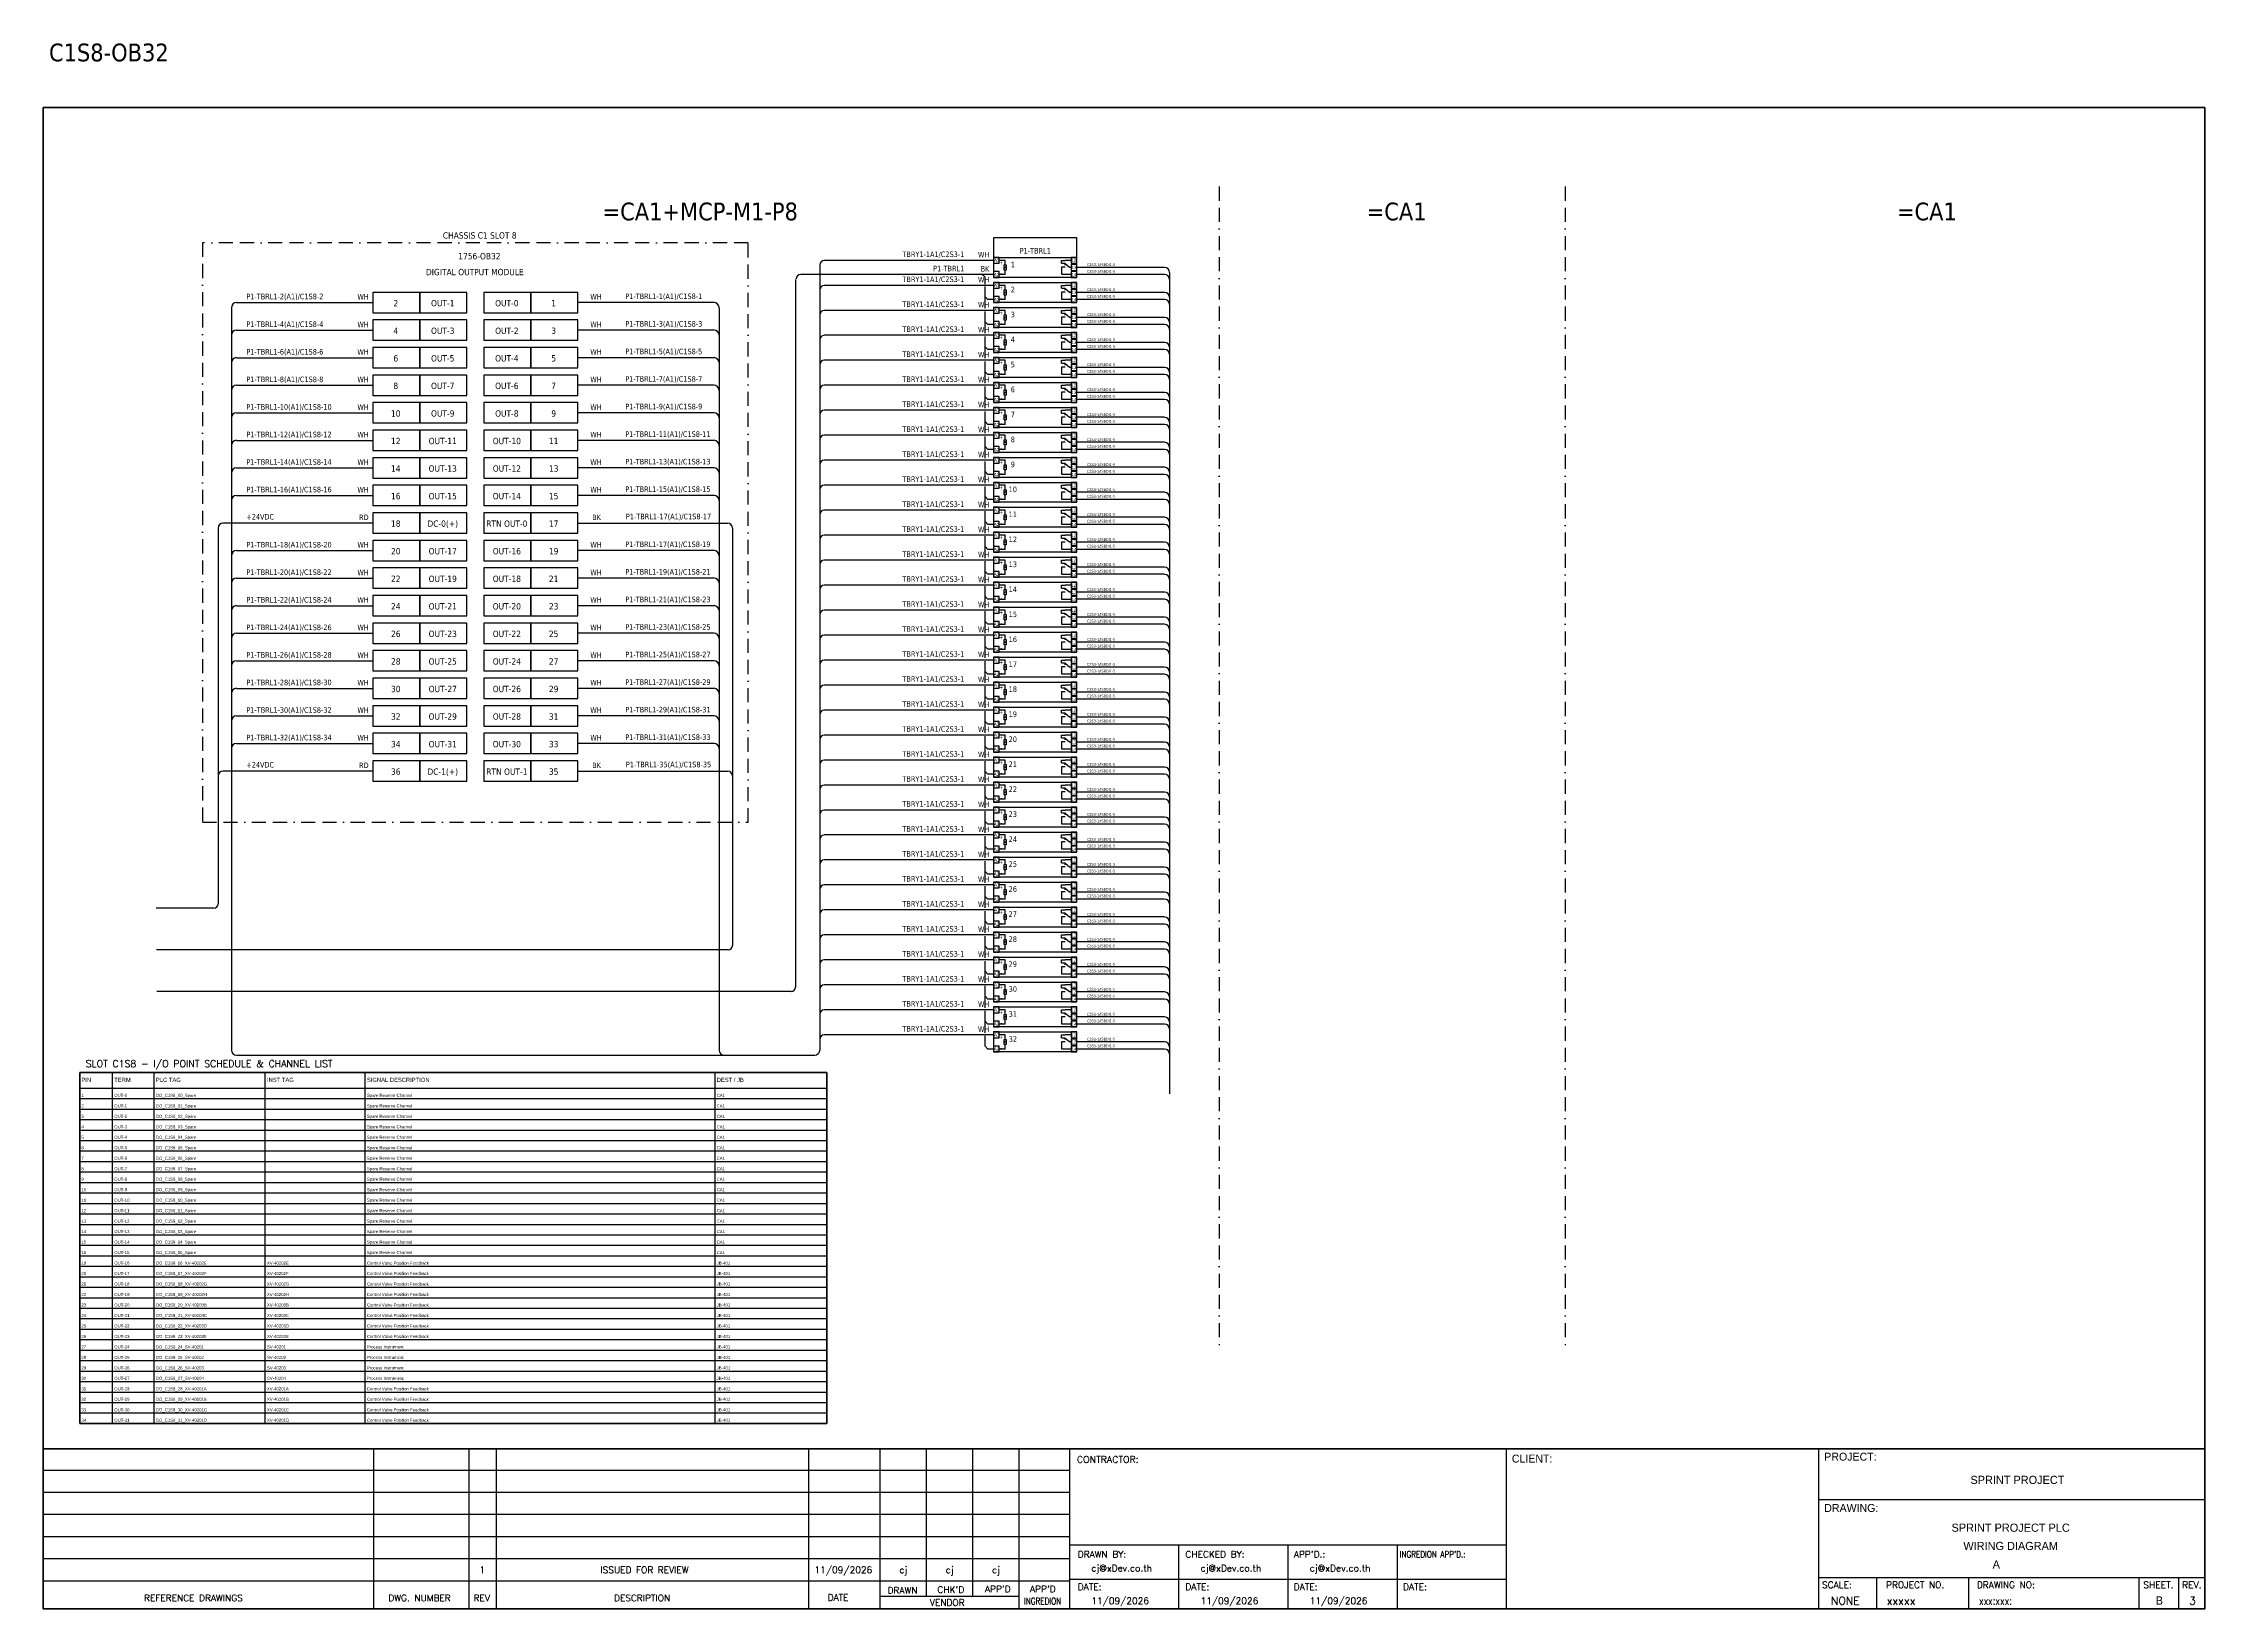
# Model space of a CAD drawing. Header units: millimetres. Extents: x 0 to 62600, y 0 to 14837.
# Drawn here: x 33546 to 37440, y 12017 to 14837 of the extents above; entities that cross this region are included whole.
import ezdxf
from ezdxf.enums import TextEntityAlignment as Align

# ---------------------------------------------------------------- set-up
doc = ezdxf.new("R2010")
doc.units = ezdxf.units.MM
doc.linetypes.add('BORDERX2', pattern=[88.9, 25.4, -12.7, 25.4, -12.7, 0, -12.7])
for name, color, linetype in [('GT_1', 9, 'Continuous'), ('HELPPOINT', 7, 'Continuous'), ('MEMBER', 7, 'Continuous'), ('x01001-FrameArea', 2, 'BORDERX2')]:
    doc.layers.add(name, color=color, linetype=linetype)
doc.layers.add('IE-EQUIP', color=253, linetype='Continuous', lineweight=25)
doc.layers.add('IE-WIRE', color=7, linetype='Continuous', lineweight=25)
doc.styles.add('HTX11', font='O8111901')
doc.styles.add('ROMANS', font='romans.shx', dxfattribs={"width": 0.85, "height": 25})
doc.styles.get("Standard").update_dxf_attribs({"font": 'arial.ttf'})
doc.styles.add('Tahoma', font='')
doc.styles.get('Tahoma').set_extended_font_data('Tahoma')

# ---------------------------------------------------------------- blocks, each defined once
blk = doc.blocks.new('xRY-SPDT-10')
at = {"color": 1, "ltscale": 25.4}
for p, q in [((0, 0), (0, -10.5)), ((10.4, 0), (0, 0)), ((0, 0), (150.3, 0)), ((0, 0), (0, -36)), ((10.4, -10.5), (10.4, 0)), ((140, 0), (140, -10.5)), ((150.3, 0), (140, 0)), ((150.3, -36), (150.3, 0)), ((150.3, -10.5), (150.3, 0)), ((150.3, -36), (150.3, 0)), ((0, -10.5), (10.4, -10.5)), ((0, -25.5), (0, -36)), ((10.4, -25.5), (0, -25.5)), ((0, -36), (10.4, -36)), ((150.3, -36), (0, -36)), ((20.7, -5.2), (10.4, -5.2)), ((10.4, -36), (10.4, -25.5)), ((20.7, -30.8), (10.4, -30.8)), ((22.8, -16.3), (19.4, -19.7)), ((20.7, -13.3), (20.7, -5.2)), ((20.7, -30.8), (20.7, -22.7)), ((122.2, -10.4), (122.2, -5.2)), ((122.2, -5.2), (128.9, -5.2)), ((122.2, -10.4), (128.9, -10.4)), ((123.2, -30.8), (123.2, -17)), ((123.2, -17), (128.9, -17)), ((140, -30.8), (123.2, -30.8)), ((140, -5.2), (128.9, -5.2)), ((128.9, -13.8), (128.9, -10.4)), ((136.9, -18), (128.9, -11.6)), ((140, -18), (136.9, -18)), ((140, -10.5), (150.3, -10.5)), ((140, -12.8), (140, -23.3)), ((150.3, -12.8), (140, -12.8)), ((140, -23.3), (150.3, -23.3)), ((140, -25.5), (140, -36)), ((150.3, -25.5), (140, -25.5)), ((140, -36), (150.3, -36)), ((150.3, -23.3), (150.3, -12.8)), ((150.3, -36), (150.3, -25.5))]:
    blk.add_line(p, q, dxfattribs=at)
blk.add_lwpolyline([(22.8, -22.7), (19.4, -22.7), (19.4, -13.3), (22.8, -13.3)], close=True, dxfattribs=at)
at = {"color": 1}
for s, p in [('A2', (5.4, -30.9)), ('A1', (5.8, -5)), ('12', (144.4, -5.3)), ('13', (144.8, -17.9)), ('14', (145, -30.8))]:
    blk.add_text(s, height=5.91, dxfattribs=at).set_placement(p, align=Align.MIDDLE_CENTER)
at = {"color": 1, "style": 'Tahoma'}
for s, p in [('+', (13.9, -9.3)), ('+', (13.9, -9.3)), ('-', (13.9, -28.2))]:
    blk.add_text(s, height=6.84, dxfattribs=at).set_placement(p, align=Align.MIDDLE_CENTER)
blk = doc.blocks.new('*U34')
at = {"layer": 'x01001-FrameArea'}
blk.add_blockref('xRY-SPDT-10', (-75.2, 18), dxfattribs=at)
blk = doc.blocks.new('*U31')
at = {"layer": 'x01001-FrameArea', "color": 0, "linetype": 'ByBlock', "lineweight": -2, "transparency": 16777216}
for p in [(0, 0), (0, -45), (0, -90), (0, -135), (0, -180), (0, -225), (0, -270), (0, -315), (0, -360), (0, -405), (0, -450), (0, -495), (0, -540), (0, -585), (0, -630), (0, -675), (0, -720), (0, -765), (0, -810), (0, -855), (0, -900), (0, -945), (0, -990), (0, -1035), (0, -1080), (0, -1125), (0, -1170), (0, -1215), (0, -1260), (0, -1305), (0, -1350), (0, -1395)]:
    blk.add_blockref('*U34', p, dxfattribs=at)
blk = doc.blocks.new('*U35')
at = {"color": 4, "style": 'Tahoma'}
for s, height, p in [('TBRY1-1A1/C2S3-1', 9.949, (36.2, -4.1)), ('WH', 9.95, (81.3, -4.8))]:
    blk.add_text(s, height=height, dxfattribs=at).set_placement(p, align=Align.RIGHT)
blk = doc.blocks.new('*U32')
at = {"layer": 'x01001-FrameArea', "color": 0, "linetype": 'ByBlock', "lineweight": -2, "transparency": 16777216}
for p in [(0, 0), (0, -45), (0, -90), (0, -135), (0, -180), (0, -225), (0, -270), (0, -315), (0, -360), (0, -405), (0, -450), (0, -495), (0, -540), (0, -585), (0, -630), (0, -675), (0, -720), (0, -765), (0, -810), (0, -855), (0, -900), (0, -945), (0, -990), (0, -1035), (0, -1080), (0, -1125), (0, -1170), (0, -1215), (0, -1260), (0, -1305), (0, -1350), (0, -1395)]:
    blk.add_blockref('*U35', p, dxfattribs=at)
blk = doc.blocks.new('*U36')
at = {"layer": 'IE-WIRE', "color": 4, "ltscale": 25.4}
for p, q in [((74.2, 7.2), (-83.4, 7.2)), ((74.2, -5.6), (-83.4, -5.6))]:
    blk.add_line(p, q, dxfattribs=at)
for centre in [(74.2, -2), (74.2, -14.8)]:
    blk.add_arc(centre, 9.17, 0, 90, dxfattribs=at)
at = {"color": 4, "style": 'Tahoma'}
for p in [(-65.4, 9.6), (-65.4, -2.4)]:
    blk.add_text('C2S3-1/ISBDI1-5', height=4.974, dxfattribs=at).set_placement(p)
blk = doc.blocks.new('*U33')
at = {"layer": 'x01001-FrameArea', "color": 0, "linetype": 'ByBlock', "lineweight": -2, "transparency": 16777216}
for p in [(0, 0), (0, -45), (0, -90), (0, -135), (0, -180), (0, -225), (0, -270), (0, -315), (0, -360), (0, -405), (0, -450), (0, -495), (0, -540), (0, -585), (0, -630), (0, -675), (0, -720), (0, -765), (0, -810), (0, -855), (0, -900), (0, -945), (0, -990), (0, -1035), (0, -1080), (0, -1125), (0, -1170), (0, -1215), (0, -1260), (0, -1305), (0, -1350), (0, -1395)]:
    blk.add_blockref('*U36', p, dxfattribs=at)

msp = doc.modelspace()

# ---------------------------------------------------------------- linework, layer by layer
for p, q in [((35237.7, 14420.1), (35242.7, 14415.1)), ((35242.7, 14402.6), (35242.7, 14415.1)), ((35242.7, 14359.4), (35242.7, 14398.6)), ((35247.7, 14375.1), (35242.7, 14380.1)), ((35258.1, 14375.1), (35247.7, 14375.1)), ((35242.7, 14314.4), (35242.7, 14353.6)), ((35247.7, 14330.1), (35242.7, 14335.1)), ((35258.1, 14330.1), (35247.7, 14330.1)), ((35242.7, 14269.4), (35242.7, 14308.6)), ((35247.7, 14285.1), (35242.7, 14290.1)), ((35242.7, 14224.4), (35242.7, 14263.6)), ((35258.1, 14285.1), (35247.7, 14285.1)), ((35247.7, 14240.1), (35242.7, 14245.1)), ((35242.7, 14179.4), (35242.7, 14218.6)), ((35258.1, 14240.1), (35247.7, 14240.1)), ((35247.7, 14195.1), (35242.7, 14200.1)), ((35242.7, 14134.4), (35242.7, 14173.6)), ((35258.1, 14195.1), (35247.7, 14195.1)), ((35247.7, 14150.1), (35242.7, 14155.1)), ((35258.1, 14150.1), (35247.7, 14150.1)), ((35242.7, 14089.4), (35242.7, 14128.6)), ((35247.7, 14105.1), (35242.7, 14110.1)), ((35258.1, 14105.1), (35247.7, 14105.1)), ((35242.7, 14044.4), (35242.7, 14083.6)), ((35247.7, 14060.1), (35242.7, 14065.1)), ((35258.1, 14060.1), (35247.7, 14060.1)), ((35242.7, 13999.4), (35242.7, 14038.6)), ((35247.7, 14015.1), (35242.7, 14020.1)), ((35242.7, 13954.4), (35242.7, 13993.6)), ((35258.1, 14015.1), (35247.7, 14015.1)), ((35247.7, 13970.1), (35242.7, 13975.1)), ((35242.7, 13909.4), (35242.7, 13948.6)), ((35258.1, 13970.1), (35247.7, 13970.1)), ((35247.7, 13925.1), (35242.7, 13930.1)), ((35242.7, 13864.4), (35242.7, 13903.6)), ((35258.1, 13925.1), (35247.7, 13925.1)), ((35247.7, 13880.1), (35242.7, 13885.1)), ((35258.1, 13880.1), (35247.7, 13880.1)), ((35242.7, 13819.4), (35242.7, 13858.6)), ((35247.7, 13835.1), (35242.7, 13840.1)), ((35258.1, 13835.1), (35247.7, 13835.1)), ((35242.7, 13774.4), (35242.7, 13813.6)), ((35247.7, 13790.1), (35242.7, 13795.1)), ((35258.1, 13790.1), (35247.7, 13790.1)), ((35242.7, 13729.4), (35242.7, 13768.6)), ((35247.7, 13745.1), (35242.7, 13750.1)), ((35258.1, 13745.1), (35247.7, 13745.1)), ((35242.7, 13684.4), (35242.7, 13723.6)), ((35247.7, 13700.1), (35242.7, 13705.1)), ((35242.7, 13639.4), (35242.7, 13678.6)), ((35258.1, 13700.1), (35247.7, 13700.1)), ((35247.7, 13655.1), (35242.7, 13660.1)), ((35242.7, 13594.4), (35242.7, 13633.6)), ((35258.1, 13655.1), (35247.7, 13655.1)), ((35247.7, 13610.1), (35242.7, 13615.1)), ((35242.7, 13549.4), (35242.7, 13588.6)), ((35258.1, 13610.1), (35247.7, 13610.1)), ((35247.7, 13565.1), (35242.7, 13570.1)), ((35258.1, 13565.1), (35247.7, 13565.1)), ((35242.7, 13504.4), (35242.7, 13543.6)), ((35247.7, 13520.1), (35242.7, 13525.1)), ((35258.1, 13520.1), (35247.7, 13520.1)), ((35242.7, 13459.4), (35242.7, 13498.6)), ((35247.7, 13475.1), (35242.7, 13480.1)), ((35258.1, 13475.1), (35247.7, 13475.1)), ((35242.7, 13414.4), (35242.7, 13453.6)), ((35247.7, 13430.1), (35242.7, 13435.1)), ((35242.7, 13369.4), (35242.7, 13408.6)), ((35258.1, 13430.1), (35247.7, 13430.1)), ((35247.7, 13385.1), (35242.7, 13390.1)), ((35242.7, 13324.4), (35242.7, 13363.6)), ((35258.1, 13385.1), (35247.7, 13385.1)), ((35247.7, 13340.1), (35242.7, 13345.1)), ((35242.7, 13279.4), (35242.7, 13318.6)), ((35258.1, 13340.1), (35247.7, 13340.1)), ((35247.7, 13295.1), (35242.7, 13300.1)), ((35258.1, 13295.1), (35247.7, 13295.1)), ((35242.7, 13234.4), (35242.7, 13273.6)), ((35247.7, 13250.1), (35242.7, 13255.1)), ((35258.1, 13250.1), (35247.7, 13250.1)), ((35242.7, 13189.4), (35242.7, 13228.6)), ((35247.7, 13205.1), (35242.7, 13210.1)), ((35258.1, 13205.1), (35247.7, 13205.1)), ((35242.7, 13144.4), (35242.7, 13183.6)), ((35247.7, 13160.1), (35242.7, 13165.1)), ((35258.1, 13160.1), (35247.7, 13160.1)), ((35242.7, 13099.4), (35242.7, 13138.6)), ((35247.7, 13115.1), (35242.7, 13120.1)), ((35242.7, 13054.4), (35242.7, 13093.6)), ((35258.1, 13115.1), (35247.7, 13115.1)), ((35247.7, 13070.1), (35242.7, 13075.1)), ((35242.7, 13030.1), (35242.7, 13048.6)), ((35258.1, 13070.1), (35247.7, 13070.1)), ((35247.7, 13025.1), (35242.7, 13030.1)), ((35258.1, 13025.1), (35247.7, 13025.1))]:
    msp.add_line(p, q)
at = {"color": 1, "ltscale": 25.4}
for p, q in [((33861.3, 13963.4), (33861.3, 13286.8)), ((34139.8, 13972.5), (33870.4, 13972.5))]:
    msp.add_line(p, q, dxfattribs=at)
at = {"color": 7}
for p, q in [((33671.4, 12350.7), (33671.4, 12982.8)), ((33746.4, 12350.7), (33746.4, 12982.8)), ((33946.4, 12350.7), (33946.4, 12982.8)), ((34126.4, 12350.7), (34126.4, 12982.8)), ((34756.4, 12350.7), (34756.4, 12982.8)), ((33612.1, 12954.8), (34957.9, 12954.8))]:
    msp.add_line(p, q, dxfattribs=at)
at = {"color": 8}
for p, q in [((33612.1, 12935.9), (34957.9, 12935.9)), ((33612.1, 12917), (34957.9, 12917)), ((33612.1, 12898.1), (34957.9, 12898.1)), ((33612.1, 12879.2), (34957.9, 12879.2)), ((33612.1, 12860.4), (34957.9, 12860.4)), ((33612.1, 12841.5), (34957.9, 12841.5)), ((33612.1, 12822.6), (34957.9, 12822.6)), ((33612.1, 12803.7), (34957.9, 12803.7)), ((33612.1, 12784.9), (34957.9, 12784.9)), ((33612.1, 12766), (34957.9, 12766)), ((33612.1, 12747.1), (34957.9, 12747.1)), ((33612.1, 12728.2), (34957.9, 12728.2)), ((33612.1, 12709.3), (34957.9, 12709.3)), ((33612.1, 12690.5), (34957.9, 12690.5)), ((33612.1, 12671.6), (34957.9, 12671.6)), ((33612.1, 12652.7), (34957.9, 12652.7)), ((33612.1, 12633.8), (34957.9, 12633.8)), ((33612.1, 12615), (34957.9, 12615)), ((33612.1, 12596.1), (34957.9, 12596.1)), ((33612.1, 12577.2), (34957.9, 12577.2)), ((33612.1, 12558.3), (34957.9, 12558.3)), ((33612.1, 12539.4), (34957.9, 12539.4)), ((33612.1, 12520.6), (34957.9, 12520.6)), ((33612.1, 12501.7), (34957.9, 12501.7)), ((33612.1, 12482.8), (34957.9, 12482.8)), ((33612.1, 12463.9), (34957.9, 12463.9)), ((33612.1, 12445), (34957.9, 12445)), ((33612.1, 12426.2), (34957.9, 12426.2)), ((33612.1, 12407.3), (34957.9, 12407.3)), ((33612.1, 12388.4), (34957.9, 12388.4)), ((33612.1, 12369.5), (34957.9, 12369.5))]:
    msp.add_line(p, q, dxfattribs=at)
at = {"color": 4}
for p, q in [((36848.7, 12073), (36848.7, 12016.9)), ((37014, 12073), (37014, 12016.9))]:
    msp.add_line(p, q, dxfattribs=at)
at = {"color": 4, "ltscale": 0.5}
for p, q in [((37321.1, 12073), (37321.1, 12016.9)), ((37321.1, 12073), (37321.1, 12016.9)), ((37392.3, 12073), (37392.3, 12016.9)), ((37392.3, 12073), (37392.3, 12016.9))]:
    msp.add_line(p, q, dxfattribs=at)
at = {"color": 4, "ltscale": 25.4}
msp.add_lwpolyline([(35258.1, 14450.9), (35408.4, 14450.9), (35408.4, 14486.1), (35258.1, 14486.1)], close=True, dxfattribs=at)
at = {"color": 7}
msp.add_lwpolyline([(33612.1, 12350.7), (34957.9, 12350.7), (34957.9, 12982.8), (33612.1, 12982.8), (33612.1, 12350.7)], dxfattribs=at)
msp.add_lwpolyline([(33612.1, 12982.7), (34957.9, 12982.7), (34957.9, 12350.6), (33612.1, 12350.6)], close=True)
at = {"color": 1, "ltscale": 25.4}
msp.add_arc((33870.4, 13963.4), 9.14, 90, 180, dxfattribs=at)
at = {"layer": 'GT_1', "color": 4}
for p, q in [((34141.8, 12016.9), (34141.8, 12305)), ((34313.7, 12016.9), (34313.7, 12305)), ((34362.9, 12016.9), (34362.9, 12305)), ((34925.5, 12016.9), (34925.5, 12305)), ((35053.8, 12016.9), (35053.8, 12305)), ((35137.4, 12038.7), (35137.4, 12305)), ((35220.9, 12038.7), (35220.9, 12305)), ((35304.2, 12016.9), (35304.2, 12305)), ((35395.2, 12016.9), (35395.2, 12305)), ((36182.2, 12016.9), (36182.2, 12305)), ((36744.5, 12016.9), (36744.5, 12305)), ((36744.5, 12016.9), (36744.5, 12305)), ((36744.5, 12016.9), (36744.5, 12305)), ((35395.2, 12266.2), (33546.4, 12266.2)), ((35395.2, 12226.4), (33546.4, 12226.4)), ((35395.2, 12186.4), (33546.4, 12186.4)), ((35395.2, 12146.5), (33546.4, 12146.5)), ((36182.2, 12131.2), (35395.2, 12131.2)), ((35592, 12016.9), (35592, 12131.2)), ((35788.7, 12016.9), (35788.7, 12131.2)), ((35985.5, 12016.9), (35985.5, 12131.2)), ((35395.2, 12106.6), (33546.4, 12106.6)), ((36182.2, 12069.7), (35395.2, 12069.7)), ((36744.5, 12073), (37439.7, 12073)), ((35395.1, 12066.7), (33546.4, 12066.7)), ((35304.2, 12038.7), (35053.8, 12038.7))]:
    msp.add_line(p, q, dxfattribs=at)
at = {"layer": 'HELPPOINT', "color": 4, "lineweight": 35}
for p, q in [((33546.4, 12016.9), (33546.4, 14721.1)), ((33546.4, 14721.1), (37439.7, 14721.1)), ((33546.4, 12016.9), (33546.4, 14721.1)), ((33546.4, 14721.1), (37439.7, 14721.1)), ((37439.7, 14721.1), (37439.7, 12016.9)), ((37439.7, 14721.1), (37439.7, 12016.9)), ((37439.7, 12016.9), (33546.4, 12016.9)), ((37439.7, 12016.9), (33546.4, 12016.9))]:
    msp.add_line(p, q, dxfattribs=at)
at = {"layer": 'HELPPOINT', "color": 4}
for p, q in [((36744.5, 12213.4), (37439.7, 12213.4)), ((36744.5, 12213.4), (37439.7, 12213.4)), ((36744.5, 12073), (37439.7, 12073))]:
    msp.add_line(p, q, dxfattribs=at)
at = {"layer": 'IE-EQUIP', "linetype": 'Continuous', "ltscale": 25.4}
for points in [[(34139.8, 14351.3), (34224.5, 14351.3), (34224.5, 14388), (34139.8, 14388)], [(34224.5, 14351.3), (34309.1, 14351.3), (34309.1, 14388), (34224.5, 14388)], [(34340, 14351.3), (34424.6, 14351.3), (34424.6, 14388), (34340, 14388)], [(34424.6, 14351.3), (34509.3, 14351.3), (34509.3, 14388), (34424.6, 14388)], [(34139.8, 14301.6), (34224.5, 14301.6), (34224.5, 14338.3), (34139.8, 14338.3)], [(34224.5, 14301.6), (34309.1, 14301.6), (34309.1, 14338.3), (34224.5, 14338.3)], [(34340, 14301.6), (34424.6, 14301.6), (34424.6, 14338.3), (34340, 14338.3)], [(34424.6, 14301.6), (34509.3, 14301.6), (34509.3, 14338.3), (34424.6, 14338.3)], [(34139.8, 14252), (34224.5, 14252), (34224.5, 14288.7), (34139.8, 14288.7)], [(34224.5, 14252), (34309.1, 14252), (34309.1, 14288.7), (34224.5, 14288.7)], [(34340, 14252), (34424.6, 14252), (34424.6, 14288.7), (34340, 14288.7)], [(34424.6, 14252), (34509.3, 14252), (34509.3, 14288.7), (34424.6, 14288.7)], [(34139.8, 14202.4), (34224.5, 14202.4), (34224.5, 14239.1), (34139.8, 14239.1)], [(34224.5, 14202.4), (34309.1, 14202.4), (34309.1, 14239.1), (34224.5, 14239.1)], [(34340, 14202.4), (34424.6, 14202.4), (34424.6, 14239.1), (34340, 14239.1)], [(34424.6, 14202.4), (34509.3, 14202.4), (34509.3, 14239.1), (34424.6, 14239.1)], [(34139.8, 14152.7), (34224.5, 14152.7), (34224.5, 14189.4), (34139.8, 14189.4)], [(34224.5, 14152.7), (34309.1, 14152.7), (34309.1, 14189.4), (34224.5, 14189.4)], [(34340, 14152.7), (34424.6, 14152.7), (34424.6, 14189.4), (34340, 14189.4)], [(34424.6, 14152.7), (34509.3, 14152.7), (34509.3, 14189.4), (34424.6, 14189.4)], [(34139.8, 14103.1), (34224.5, 14103.1), (34224.5, 14139.8), (34139.8, 14139.8)], [(34224.5, 14103.1), (34309.1, 14103.1), (34309.1, 14139.8), (34224.5, 14139.8)], [(34340, 14103.1), (34424.6, 14103.1), (34424.6, 14139.8), (34340, 14139.8)], [(34424.6, 14103.1), (34509.3, 14103.1), (34509.3, 14139.8), (34424.6, 14139.8)], [(34139.8, 14053.5), (34224.5, 14053.5), (34224.5, 14090.2), (34139.8, 14090.2)], [(34224.5, 14053.5), (34309.1, 14053.5), (34309.1, 14090.2), (34224.5, 14090.2)], [(34340, 14053.5), (34424.6, 14053.5), (34424.6, 14090.2), (34340, 14090.2)], [(34424.6, 14053.5), (34509.3, 14053.5), (34509.3, 14090.2), (34424.6, 14090.2)], [(34139.8, 14003.8), (34224.5, 14003.8), (34224.5, 14040.5), (34139.8, 14040.5)], [(34224.5, 14003.8), (34309.1, 14003.8), (34309.1, 14040.5), (34224.5, 14040.5)], [(34340, 14003.8), (34424.6, 14003.8), (34424.6, 14040.5), (34340, 14040.5)], [(34424.6, 14003.8), (34509.3, 14003.8), (34509.3, 14040.5), (34424.6, 14040.5)], [(34139.8, 13954.2), (34224.5, 13954.2), (34224.5, 13990.9), (34139.8, 13990.9)], [(34224.5, 13954.2), (34309.1, 13954.2), (34309.1, 13990.9), (34224.5, 13990.9)], [(34340, 13954.2), (34424.6, 13954.2), (34424.6, 13990.9), (34340, 13990.9)], [(34424.6, 13954.2), (34509.3, 13954.2), (34509.3, 13990.9), (34424.6, 13990.9)], [(34139.8, 13904.6), (34224.5, 13904.6), (34224.5, 13941.3), (34139.8, 13941.3)], [(34224.5, 13904.6), (34309.1, 13904.6), (34309.1, 13941.3), (34224.5, 13941.3)], [(34340, 13904.6), (34424.6, 13904.6), (34424.6, 13941.3), (34340, 13941.3)], [(34424.6, 13904.6), (34509.3, 13904.6), (34509.3, 13941.3), (34424.6, 13941.3)], [(34139.8, 13854.9), (34224.5, 13854.9), (34224.5, 13891.6), (34139.8, 13891.6)], [(34224.5, 13854.9), (34309.1, 13854.9), (34309.1, 13891.6), (34224.5, 13891.6)], [(34340, 13854.9), (34424.6, 13854.9), (34424.6, 13891.6), (34340, 13891.6)], [(34424.6, 13854.9), (34509.3, 13854.9), (34509.3, 13891.6), (34424.6, 13891.6)], [(34139.8, 13805.3), (34224.5, 13805.3), (34224.5, 13842), (34139.8, 13842)], [(34224.5, 13805.3), (34309.1, 13805.3), (34309.1, 13842), (34224.5, 13842)], [(34340, 13805.3), (34424.6, 13805.3), (34424.6, 13842), (34340, 13842)], [(34424.6, 13805.3), (34509.3, 13805.3), (34509.3, 13842), (34424.6, 13842)], [(34139.8, 13755.7), (34224.5, 13755.7), (34224.5, 13792.4), (34139.8, 13792.4)], [(34224.5, 13755.7), (34309.1, 13755.7), (34309.1, 13792.4), (34224.5, 13792.4)], [(34340, 13755.7), (34424.6, 13755.7), (34424.6, 13792.4), (34340, 13792.4)], [(34424.6, 13755.7), (34509.3, 13755.7), (34509.3, 13792.4), (34424.6, 13792.4)], [(34139.8, 13706), (34224.5, 13706), (34224.5, 13742.7), (34139.8, 13742.7)], [(34224.5, 13706), (34309.1, 13706), (34309.1, 13742.7), (34224.5, 13742.7)], [(34340, 13706), (34424.6, 13706), (34424.6, 13742.7), (34340, 13742.7)], [(34424.6, 13706), (34509.3, 13706), (34509.3, 13742.7), (34424.6, 13742.7)], [(34139.8, 13656.4), (34224.5, 13656.4), (34224.5, 13693.1), (34139.8, 13693.1)], [(34224.5, 13656.4), (34309.1, 13656.4), (34309.1, 13693.1), (34224.5, 13693.1)], [(34340, 13656.4), (34424.6, 13656.4), (34424.6, 13693.1), (34340, 13693.1)], [(34424.6, 13656.4), (34509.3, 13656.4), (34509.3, 13693.1), (34424.6, 13693.1)], [(34139.8, 13606.8), (34224.5, 13606.8), (34224.5, 13643.5), (34139.8, 13643.5)], [(34224.5, 13606.8), (34309.1, 13606.8), (34309.1, 13643.5), (34224.5, 13643.5)], [(34340, 13606.8), (34424.6, 13606.8), (34424.6, 13643.5), (34340, 13643.5)], [(34424.6, 13606.8), (34509.3, 13606.8), (34509.3, 13643.5), (34424.6, 13643.5)], [(34139.8, 13557.1), (34224.5, 13557.1), (34224.5, 13593.8), (34139.8, 13593.8)], [(34224.5, 13557.1), (34309.1, 13557.1), (34309.1, 13593.8), (34224.5, 13593.8)], [(34340, 13557.1), (34424.6, 13557.1), (34424.6, 13593.8), (34340, 13593.8)], [(34424.6, 13557.1), (34509.3, 13557.1), (34509.3, 13593.8), (34424.6, 13593.8)], [(34139.8, 13507.5), (34224.5, 13507.5), (34224.5, 13544.2), (34139.8, 13544.2)], [(34224.5, 13507.5), (34309.1, 13507.5), (34309.1, 13544.2), (34224.5, 13544.2)], [(34340, 13507.5), (34424.6, 13507.5), (34424.6, 13544.2), (34340, 13544.2)], [(34424.6, 13507.5), (34509.3, 13507.5), (34509.3, 13544.2), (34424.6, 13544.2)]]:
    msp.add_lwpolyline(points, close=True, dxfattribs=at)
at = {"layer": 'IE-WIRE', "color": 4, "ltscale": 25.4}
for p, q in [((35258.1, 14445.6), (34953, 14445.6)), ((34945, 14437.6), (34945, 13023.2)), ((35575.2, 14423.7), (35575.2, 12944.1)), ((33894.6, 14369.6), (34139.8, 14369.6)), ((34754.6, 14369.6), (34509.3, 14369.6)), ((35258.1, 14400.6), (34953, 14400.6)), ((33885.4, 14360.4), (33885.4, 13023.2)), ((34763.7, 14360.4), (34763.7, 13023.2)), ((35258.1, 14355.6), (34953, 14355.6)), ((33894.6, 14320), (34139.8, 14320)), ((34754.6, 14320), (34509.3, 14320)), ((35258.1, 14310.6), (34953, 14310.6)), ((33894.6, 14270.3), (34139.8, 14270.3)), ((34754.6, 14270.3), (34509.3, 14270.3)), ((35258.1, 14265.6), (34953, 14265.6)), ((33894.6, 14220.7), (34139.8, 14220.7)), ((34754.6, 14220.7), (34509.3, 14220.7)), ((35258.1, 14220.6), (34953, 14220.6)), ((35258.1, 14175.6), (34953, 14175.6)), ((33894.6, 14171.1), (34139.8, 14171.1)), ((34754.6, 14171.1), (34509.3, 14171.1)), ((33894.6, 14121.4), (34139.8, 14121.4)), ((34754.6, 14121.4), (34509.3, 14121.4)), ((35258.1, 14130.6), (34953, 14130.6)), ((33894.6, 14071.8), (34139.8, 14071.8)), ((34754.6, 14071.8), (34509.3, 14071.8)), ((35258.1, 14085.6), (34953, 14085.6)), ((33894.6, 14022.2), (34139.8, 14022.2)), ((34754.6, 14022.2), (34509.3, 14022.2)), ((35258.1, 14040.6), (34953, 14040.6)), ((35258.1, 13995.6), (34953, 13995.6)), ((35258.1, 13950.6), (34953, 13950.6)), ((33894.6, 13922.9), (34139.8, 13922.9)), ((34754.6, 13922.9), (34509.3, 13922.9)), ((35258.1, 13905.6), (34953, 13905.6)), ((33894.6, 13873.3), (34139.8, 13873.3)), ((34754.6, 13873.3), (34509.3, 13873.3)), ((35258.1, 13860.6), (34953, 13860.6)), ((33894.6, 13823.6), (34139.8, 13823.6)), ((34754.6, 13823.6), (34509.3, 13823.6)), ((35258.1, 13815.6), (34953, 13815.6)), ((33894.6, 13774), (34139.8, 13774)), ((34754.6, 13774), (34509.3, 13774)), ((35258.1, 13770.6), (34953, 13770.6)), ((33894.6, 13724.4), (34139.8, 13724.4)), ((34754.6, 13724.4), (34509.3, 13724.4)), ((35258.1, 13725.6), (34953, 13725.6)), ((33894.6, 13674.7), (34139.8, 13674.7)), ((34754.6, 13674.7), (34509.3, 13674.7)), ((35258.1, 13680.6), (34953, 13680.6)), ((35258.1, 13635.6), (34953, 13635.6)), ((33894.6, 13625.1), (34139.8, 13625.1)), ((34754.6, 13625.1), (34509.3, 13625.1)), ((35258.1, 13590.6), (34953, 13590.6)), ((33894.6, 13575.5), (34139.8, 13575.5)), ((34754.6, 13575.5), (34509.3, 13575.5)), ((35258.1, 13545.6), (34953, 13545.6)), ((35258.1, 13500.6), (34953, 13500.6)), ((35258.1, 13455.6), (34953, 13455.6)), ((35258.1, 13410.6), (34953, 13410.6)), ((35258.1, 13365.6), (34953, 13365.6)), ((35258.1, 13320.6), (34953, 13320.6)), ((35258.1, 13275.6), (34953, 13275.6)), ((35258.1, 13230.6), (34953, 13230.6)), ((35258.1, 13185.6), (34953, 13185.6)), ((35258.1, 13140.6), (34953, 13140.6)), ((35258.1, 13095.6), (34953, 13095.6)), ((35258.1, 13050.6), (34953, 13050.6))]:
    msp.add_line(p, q, dxfattribs=at)
at = {"layer": 'IE-WIRE', "color": 7, "ltscale": 25.4}
for p, q in [((34901.5, 14410.9), (34901.5, 13136.7)), ((34509.3, 13972.5), (34778.7, 13972.5)), ((34787.8, 13963.4), (34787.8, 13211.8)), ((34509.3, 13525.8), (34778.7, 13525.8)), ((34779.8, 13203.8), (33750.5, 13203.8)), ((34893.5, 13128.7), (33751.2, 13128.7))]:
    msp.add_line(p, q, dxfattribs=at)
at = {"layer": 'IE-WIRE', "ltscale": 25.4}
msp.add_line((35258.1, 14420.1), (34910.7, 14420.1), dxfattribs=at)
at = {"layer": 'IE-WIRE', "color": 1, "ltscale": 25.4}
for p, q in [((34139.8, 13525.8), (33870.4, 13525.8)), ((33853.3, 13278.8), (33749.8, 13278.8))]:
    msp.add_line(p, q, dxfattribs=at)
at = {"layer": 'IE-WIRE', "color": 4}
msp.add_line((33894.5, 13014), (34935.9, 13014), dxfattribs=at)
at = {"layer": 'IE-WIRE', "color": 4, "ltscale": 25.4}
for centre, radius, start, end in [((34953, 14437.6), 8, 90, 180), ((33894.6, 14360.4), 9.17, 90, 180), ((34754.6, 14360.4), 9.17, 0, 90), ((34953, 14392.6), 8, 90, 180), ((34953, 14347.6), 8, 90, 180), ((33894.6, 14310.8), 9.17, 90, 180), ((34754.6, 14310.8), 9.17, 0, 90), ((34953, 14302.6), 8, 90, 180), ((33894.6, 14261.2), 9.17, 90, 180), ((34754.6, 14261.2), 9.17, 0, 90), ((34953, 14257.6), 8, 90, 180), ((33894.6, 14211.5), 9.17, 90, 180), ((34754.6, 14211.5), 9.17, 0, 90), ((34953, 14212.6), 8, 90, 180), ((34953, 14167.6), 8, 90, 180), ((33894.6, 14161.9), 9.17, 90, 180), ((34754.6, 14161.9), 9.17, 0, 90), ((33894.6, 14112.3), 9.17, 90, 180), ((34754.6, 14112.3), 9.17, 0, 90), ((34953, 14122.6), 8, 90, 180), ((33894.6, 14062.6), 9.17, 90, 180), ((34754.6, 14062.6), 9.17, 0, 90), ((34953, 14077.6), 8, 90, 180), ((33894.6, 14013), 9.17, 90, 180), ((34754.6, 14013), 9.17, 0, 90), ((34953, 14032.6), 8, 90, 180), ((34953, 13987.6), 8, 90, 180), ((34953, 13942.6), 8, 90, 180), ((33894.6, 13913.7), 9.17, 90, 180), ((34754.6, 13913.7), 9.17, 0, 90), ((34953, 13897.6), 8, 90, 180), ((33894.6, 13864.1), 9.17, 90, 180), ((34754.6, 13864.1), 9.17, 0, 90), ((34953, 13852.6), 8, 90, 180), ((33894.6, 13814.5), 9.17, 90, 180), ((34754.6, 13814.5), 9.17, 0, 90), ((34953, 13807.6), 8, 90, 180), ((33894.6, 13764.8), 9.17, 90, 180), ((34754.6, 13764.8), 9.17, 0, 90), ((34953, 13762.6), 8, 90, 180), ((33894.6, 13715.2), 9.17, 90, 180), ((34754.6, 13715.2), 9.17, 0, 90), ((34953, 13717.6), 8, 90, 180), ((33894.6, 13665.6), 9.17, 90, 180), ((34754.6, 13665.6), 9.17, 0, 90), ((34953, 13672.6), 8, 90, 180), ((34953, 13627.6), 8, 90, 180), ((33894.6, 13615.9), 9.17, 90, 180), ((34754.6, 13615.9), 9.17, 0, 90), ((34953, 13582.6), 8, 90, 180), ((33894.6, 13566.3), 9.17, 90, 180), ((34754.6, 13566.3), 9.17, 0, 90), ((34953, 13537.6), 8, 90, 180), ((34953, 13492.6), 8, 90, 180), ((34953, 13447.6), 8, 90, 180), ((34953, 13402.6), 8, 90, 180), ((34953, 13357.6), 8, 90, 180), ((34953, 13312.6), 8, 90, 180), ((34953, 13267.6), 8, 90, 180), ((34953, 13222.6), 8, 90, 180), ((34953, 13177.6), 8, 90, 180), ((34953, 13132.6), 8, 90, 180), ((34953, 13087.6), 8, 90, 180), ((34953, 13042.6), 8, 90, 180)]:
    msp.add_arc(centre, radius, start, end, dxfattribs=at)
at = {"layer": 'IE-WIRE', "ltscale": 25.4}
msp.add_arc((34910.7, 14412.1), 8, 90, 180, dxfattribs=at)
at = {"layer": 'IE-WIRE', "color": 7, "ltscale": 25.4}
for centre, radius, start, end in [((34778.7, 13963.4), 9.14, 0, 90), ((34778.7, 13516.7), 9.14, 0, 90), ((34779.8, 13211.8), 8, 270, 0), ((34893.5, 13136.7), 8, 270, 0)]:
    msp.add_arc(centre, radius, start, end, dxfattribs=at)
at = {"layer": 'IE-WIRE', "color": 1, "ltscale": 25.4}
for centre, radius, start, end in [((33870.4, 13516.7), 9.14, 90, 180), ((33853.3, 13286.8), 8, 270, 0)]:
    msp.add_arc(centre, radius, start, end, dxfattribs=at)
at = {"layer": 'IE-WIRE', "color": 4}
for centre, start, end in [((33894.5, 13023.2), 180, 270), ((34772.9, 13023.2), 180, 270), ((34935.9, 13023.2), 270, 0)]:
    msp.add_arc(centre, 9.14, start, end, dxfattribs=at)
at = {"layer": 'MEMBER', "color": 4, "lineweight": 35}
msp.add_line((33546.4, 12305), (37439.7, 12305), dxfattribs=at)
msp.add_line((33546.4, 12305), (37439.7, 12305), dxfattribs=at)
at = {"layer": 'MEMBER', "color": 4}
for p, q in [((36744.5, 12213.4), (37439.7, 12213.4)), ((36744.5, 12213.4), (37439.7, 12213.4)), ((36744.5, 12073), (37439.7, 12073)), ((36744.5, 12073), (37439.7, 12073))]:
    msp.add_line(p, q, dxfattribs=at)
at = {"layer": 'x01001-FrameArea'}
for p, q in [((35664.6, 14578.4), (35664.6, 12491.9)), ((36287.7, 14578.4), (36287.7, 12491.9))]:
    msp.add_line(p, q, dxfattribs=at)
msp.add_lwpolyline([(33833.1, 13433.5), (34816.1, 13433.5), (34816.1, 14477.3), (33833.1, 14477.3)], close=True, dxfattribs=at)

# ---------------------------------------------------------------- block references
for name, p in [('*U32', (35169.2, 14455.7)), ('*U31', (35333.3, 14432.8)), ('*U33', (35491.8, 14425.7))]:
    msp.add_blockref(name, p, dxfattribs=at)

# ---------------------------------------------------------------- texts
at = {"color": 2, "style": 'Tahoma'}
msp.add_text('C1S8-OB32', height=32, dxfattribs=at).set_placement((33556.8, 14804.1))
for s, height, p in [('=CA1+MCP-M1-P8', 32, (34729.8, 14533.7)), ('=CA1', 32, (35984.1, 14533.7)), ('=CA1', 32, (36939.2, 14533.7)), ('CHASSIS C1 SLOT 8', 11.441, (34332.6, 14490.6)), ('1756-OB32', 11.44, (34332, 14453.2)), ('DIGITAL OUTPUT MODULE', 11.441, (34323.8, 14424.6)), ('2', 11.4, (34181.4, 14368.5)), ('OUT-1', 11.44, (34266, 14368.5)), ('OUT-0', 11.44, (34381.5, 14368.5)), ('1', 11.4, (34465.8, 14368.5)), ('4', 11.4, (34181.4, 14318.8)), ('OUT-3', 11.44, (34266, 14318.8)), ('OUT-2', 11.44, (34381.5, 14318.8)), ('3', 11.4, (34465.8, 14318.8)), ('6', 11.4, (34181.4, 14269.2)), ('OUT-5', 11.44, (34266, 14269.2)), ('OUT-4', 11.44, (34381.5, 14269.2)), ('5', 11.4, (34465.8, 14269.2)), ('8', 11.4, (34181.4, 14219.6)), ('OUT-7', 11.44, (34266, 14219.6)), ('OUT-6', 11.44, (34381.5, 14219.6)), ('7', 11.4, (34465.8, 14219.6)), ('10', 11.44, (34181.4, 14169.9)), ('OUT-9', 11.44, (34266, 14169.9)), ('OUT-8', 11.44, (34381.5, 14169.9)), ('9', 11.4, (34465.8, 14169.9)), ('12', 11.44, (34181.4, 14120.3)), ('OUT-11', 11.44, (34266, 14120.3)), ('OUT-10', 11.44, (34381.5, 14120.3)), ('11', 11.44, (34465.8, 14120.3)), ('14', 11.44, (34181.4, 14070.7)), ('OUT-13', 11.44, (34266, 14070.7)), ('OUT-12', 11.44, (34381.5, 14070.7)), ('13', 11.44, (34465.8, 14070.7)), ('16', 11.44, (34181.4, 14021)), ('OUT-15', 11.44, (34266, 14021)), ('OUT-14', 11.44, (34381.5, 14021)), ('15', 11.44, (34465.8, 14021)), ('18', 11.44, (34181.4, 13971.4)), ('DC-0(+)', 11.44, (34266, 13971.4)), ('RTN OUT-0', 11.44, (34381.5, 13971.4)), ('17', 11.44, (34465.8, 13971.4)), ('20', 11.44, (34181.4, 13921.8)), ('OUT-17', 11.44, (34266, 13921.8)), ('OUT-16', 11.44, (34381.5, 13921.8)), ('19', 11.44, (34465.8, 13921.8)), ('22', 11.44, (34181.4, 13872.1)), ('OUT-19', 11.44, (34266, 13872.1)), ('OUT-18', 11.44, (34381.5, 13872.1)), ('21', 11.44, (34465.8, 13872.1)), ('24', 11.44, (34181.4, 13822.5)), ('OUT-21', 11.44, (34266, 13822.5)), ('OUT-20', 11.44, (34381.5, 13822.5)), ('23', 11.44, (34465.8, 13822.5)), ('26', 11.44, (34181.4, 13772.9)), ('OUT-23', 11.44, (34266, 13772.9)), ('OUT-22', 11.44, (34381.5, 13772.9)), ('25', 11.44, (34465.8, 13772.9)), ('28', 11.44, (34181.4, 13723.2)), ('OUT-25', 11.44, (34266, 13723.2)), ('OUT-24', 11.44, (34381.5, 13723.2)), ('27', 11.44, (34465.8, 13723.2)), ('30', 11.44, (34181.4, 13673.6)), ('OUT-27', 11.44, (34266, 13673.6)), ('OUT-26', 11.44, (34381.5, 13673.6)), ('29', 11.44, (34465.8, 13673.6)), ('32', 11.44, (34181.4, 13624)), ('OUT-29', 11.44, (34266, 13624)), ('OUT-28', 11.44, (34381.5, 13624)), ('31', 11.44, (34465.8, 13624)), ('34', 11.44, (34181.4, 13574.3)), ('OUT-31', 11.44, (34266, 13574.3)), ('OUT-30', 11.44, (34381.5, 13574.3)), ('33', 11.44, (34465.8, 13574.3)), ('36', 11.44, (34181.4, 13524.7)), ('DC-1(+)', 11.44, (34266, 13524.7)), ('RTN OUT-1', 11.44, (34381.5, 13524.7)), ('35', 11.44, (34465.8, 13524.7))]:
    msp.add_text(s, height=height, dxfattribs=at).set_placement(p, align=Align.MIDDLE_CENTER)
at = {"color": 4, "style": 'Tahoma'}
for s, p in [('P1-TBRL1', (35333.3, 14462.9)), ('1', (35292.8, 14438.1)), ('2', (35292.8, 14393.1)), ('3', (35292.8, 14348.1)), ('4', (35292.8, 14303.1)), ('5', (35292.8, 14258.1)), ('6', (35292.8, 14213.1)), ('7', (35292.8, 14168.1)), ('8', (35292.8, 14123.1)), ('9', (35292.8, 14078.1)), ('10', (35292.8, 14033.1)), ('11', (35292.8, 13988.1)), ('12', (35292.8, 13943.1)), ('13', (35292.8, 13898.1)), ('14', (35292.8, 13853.1)), ('15', (35292.8, 13808.1)), ('16', (35292.8, 13763.1)), ('17', (35292.8, 13718.1)), ('18', (35292.8, 13673.1)), ('19', (35292.8, 13628.1)), ('20', (35292.8, 13583.1)), ('21', (35292.8, 13538.1)), ('22', (35292.8, 13493.1)), ('23', (35292.8, 13448.1)), ('24', (35292.8, 13403.1)), ('25', (35292.8, 13358.1)), ('26', (35292.8, 13313.1)), ('27', (35292.8, 13268.1)), ('28', (35292.8, 13223.1)), ('29', (35292.8, 13178.1)), ('30', (35292.8, 13133.1)), ('31', (35292.8, 13088.1)), ('32', (35292.8, 13043.1))]:
    msp.add_text(s, height=9.95, dxfattribs=at).set_placement(p, align=Align.MIDDLE_CENTER)
at = {"style": 'Tahoma'}
for s, p in [('P1-TBRL1', (35205.4, 14426)), ('BK', (35250.6, 14425.3))]:
    msp.add_text(s, height=9.95, dxfattribs=at).set_placement(p, align=Align.RIGHT)
at = {"color": 4, "style": 'Tahoma'}
for s, height, p in [('P1-TBRL1-2(A1)/C1S8-2', 9.949, (33912.2, 14375.6)), ('WH', 9.95, (34112.3, 14374.9)), ('WH', 9.95, (34531.8, 14374.9)), ('P1-TBRL1-1(A1)/C1S8-1', 9.949, (34594.7, 14375.9)), ('P1-TBRL1-4(A1)/C1S8-4', 9.949, (33912.2, 14325.6)), ('WH', 9.95, (34112.3, 14325.2)), ('WH', 9.95, (34531.8, 14325.2)), ('P1-TBRL1-3(A1)/C1S8-3', 9.949, (34594.7, 14326.3)), ('P1-TBRL1-6(A1)/C1S8-6', 9.949, (33912.2, 14276)), ('WH', 9.95, (34112.3, 14275.6)), ('WH', 9.95, (34531.8, 14275.6)), ('P1-TBRL1-5(A1)/C1S8-5', 9.949, (34594.7, 14276.6)), ('P1-TBRL1-8(A1)/C1S8-8', 9.949, (33912.2, 14226.3)), ('WH', 9.95, (34112.3, 14226)), ('WH', 9.95, (34531.8, 14226)), ('P1-TBRL1-7(A1)/C1S8-7', 9.949, (34594.7, 14227)), ('P1-TBRL1-10(A1)/C1S8-10', 9.949, (33912.2, 14176.7)), ('WH', 9.95, (34112.3, 14176.3)), ('WH', 9.95, (34531.8, 14176.3)), ('P1-TBRL1-9(A1)/C1S8-9', 9.949, (34594.7, 14177.4)), ('P1-TBRL1-12(A1)/C1S8-12', 9.949, (33912.2, 14127.1)), ('WH', 9.95, (34112.3, 14126.7)), ('WH', 9.95, (34531.8, 14126.7)), ('P1-TBRL1-11(A1)/C1S8-11', 9.949, (34594.7, 14127.7)), ('P1-TBRL1-14(A1)/C1S8-14', 9.949, (33912.2, 14077.4)), ('WH', 9.95, (34112.3, 14077.1)), ('WH', 9.95, (34531.8, 14077.1)), ('P1-TBRL1-13(A1)/C1S8-13', 9.949, (34594.7, 14078.1)), ('P1-TBRL1-16(A1)/C1S8-16', 9.949, (33912.2, 14027.8)), ('WH', 9.95, (34112.3, 14027.4)), ('WH', 9.95, (34531.8, 14027.4)), ('P1-TBRL1-15(A1)/C1S8-15', 9.949, (34594.7, 14028.5)), ('P1-TBRL1-18(A1)/C1S8-20', 9.949, (33912.2, 13928.5)), ('WH', 9.95, (34112.3, 13928.2)), ('WH', 9.95, (34531.8, 13928.2)), ('P1-TBRL1-17(A1)/C1S8-19', 9.949, (34594.7, 13929.2)), ('P1-TBRL1-20(A1)/C1S8-22', 9.949, (33912.2, 13878.9)), ('WH', 9.95, (34112.3, 13878.5)), ('WH', 9.95, (34531.8, 13878.5)), ('P1-TBRL1-19(A1)/C1S8-21', 9.949, (34594.7, 13879.6)), ('P1-TBRL1-22(A1)/C1S8-24', 9.949, (33912.2, 13829.3)), ('WH', 9.95, (34112.3, 13828.9)), ('WH', 9.95, (34531.8, 13828.9)), ('P1-TBRL1-21(A1)/C1S8-23', 9.949, (34594.7, 13829.9)), ('P1-TBRL1-24(A1)/C1S8-26', 9.949, (33912.2, 13779.6)), ('WH', 9.95, (34112.3, 13779.3)), ('WH', 9.95, (34531.8, 13779.3)), ('P1-TBRL1-23(A1)/C1S8-25', 9.949, (34594.7, 13780.3)), ('P1-TBRL1-26(A1)/C1S8-28', 9.949, (33912.2, 13730)), ('WH', 9.95, (34112.3, 13729.6)), ('WH', 9.95, (34531.8, 13729.6)), ('P1-TBRL1-25(A1)/C1S8-27', 9.949, (34594.7, 13730.7)), ('P1-TBRL1-28(A1)/C1S8-30', 9.949, (33912.2, 13680.4)), ('WH', 9.95, (34112.3, 13680)), ('WH', 9.95, (34531.8, 13680)), ('P1-TBRL1-27(A1)/C1S8-29', 9.949, (34594.7, 13681)), ('P1-TBRL1-30(A1)/C1S8-32', 9.949, (33912.2, 13630.7)), ('WH', 9.95, (34112.3, 13630.4)), ('WH', 9.95, (34531.8, 13630.4)), ('P1-TBRL1-29(A1)/C1S8-31', 9.949, (34594.7, 13631.4)), ('P1-TBRL1-32(A1)/C1S8-34', 9.949, (33912.2, 13581.1)), ('WH', 9.95, (34112.3, 13580.7)), ('WH', 9.95, (34531.8, 13580.7)), ('P1-TBRL1-31(A1)/C1S8-33', 9.949, (34594.7, 13581.8))]:
    msp.add_text(s, height=height, dxfattribs=at).set_placement(p)
at = {"color": 1, "style": 'Tahoma'}
for s, p in [('+24VDC', (33912.2, 13978.8)), ('RD', (34115.3, 13977.8)), ('+24VDC', (33912.2, 13532.1)), ('RD', (34115.3, 13531.1))]:
    msp.add_text(s, height=9.95, dxfattribs=at).set_placement(p)
at = {"color": 7, "style": 'Tahoma'}
for s, height, p in [('BK', 9.95, (34535.2, 13977.8)), ('P1-TBRL1-17(A1)/C1S8-17', 9.949, (34595.8, 13979.3)), ('BK', 9.95, (34535.2, 13531.1)), ('P1-TBRL1-35(A1)/C1S8-35', 9.949, (34595.8, 13532.6))]:
    msp.add_text(s, height=height, dxfattribs=at).set_placement(p)
at = {"color": 3}
for s, p in [('PIN', (33615.1, 12965.8)), ('TERM', (33674.4, 12965.8)), ('PLC TAG', (33749.4, 12965.8)), ('INST TAG', (33949.4, 12965.8)), ('SIGNAL DESCRIPTION', (34129.4, 12965.8)), ('DEST / JB', (34759.4, 12965.8))]:
    msp.add_text(s, height=7.5, dxfattribs=at).set_placement(p)
at = {"color": 7}
for s, p in [('1', (33615.1, 12938.9)), ('OUT-0', (33674.4, 12938.9)), ('DO_C1S8_00_Spare', (33749.4, 12938.9)), ('Spare Reserve Channel', (34129.4, 12938.9)), ('Spare Reserve Channel', (34129.4, 12920)), ('CA1', (34759.4, 12938.9)), ('4', (33615.1, 12882.2)), ('3', (33615.1, 12901.1)), ('2', (33615.1, 12920)), ('OUT-1', (33674.4, 12920)), ('OUT-2', (33674.4, 12901.1)), ('OUT-3', (33674.4, 12882.2)), ('DO_C1S8_01_Spare', (33749.4, 12920)), ('DO_C1S8_02_Spare', (33749.4, 12901.1)), ('DO_C1S8_03_Spare', (33749.4, 12882.2)), ('Spare Reserve Channel', (34129.4, 12901.1)), ('Spare Reserve Channel', (34129.4, 12882.2)), ('CA1', (34759.4, 12920)), ('CA1', (34759.4, 12901.1)), ('CA1', (34759.4, 12882.2)), ('5', (33615.1, 12863.4)), ('6', (33615.1, 12844.5)), ('OUT-4', (33674.4, 12863.4)), ('OUT-5', (33674.4, 12844.5)), ('DO_C1S8_04_Spare', (33749.4, 12863.4)), ('DO_C1S8_05_Spare', (33749.4, 12844.5)), ('Spare Reserve Channel', (34129.4, 12863.4)), ('Spare Reserve Channel', (34129.4, 12844.5)), ('CA1', (34759.4, 12863.4)), ('CA1', (34759.4, 12844.5)), ('8', (33615.1, 12806.7)), ('7', (33615.1, 12825.6)), ('OUT-6', (33674.4, 12825.6)), ('OUT-7', (33674.4, 12806.7)), ('DO_C1S8_06_Spare', (33749.4, 12825.6)), ('DO_C1S8_07_Spare', (33749.4, 12806.7)), ('Spare Reserve Channel', (34129.4, 12825.6)), ('Spare Reserve Channel', (34129.4, 12806.7)), ('CA1', (34759.4, 12825.6)), ('CA1', (34759.4, 12806.7)), ('9', (33615.1, 12787.9)), ('10', (33615.1, 12769)), ('OUT-8', (33674.4, 12787.9)), ('OUT-9', (33674.4, 12769)), ('DO_C1S8_08_Spare', (33749.4, 12787.9)), ('DO_C1S8_09_Spare', (33749.4, 12769)), ('Spare Reserve Channel', (34129.4, 12787.9)), ('Spare Reserve Channel', (34129.4, 12769)), ('CA1', (34759.4, 12787.9)), ('CA1', (34759.4, 12769)), ('11', (33615.1, 12750.1)), ('12', (33615.1, 12731.2)), ('OUT-10', (33674.4, 12750.1)), ('OUT-11', (33674.4, 12731.2)), ('DO_C1S8_10_Spare', (33749.4, 12750.1)), ('DO_C1S8_11_Spare', (33749.4, 12731.2)), ('Spare Reserve Channel', (34129.4, 12750.1)), ('Spare Reserve Channel', (34129.4, 12731.2)), ('CA1', (34759.4, 12750.1)), ('CA1', (34759.4, 12731.2)), ('13', (33615.1, 12712.3)), ('14', (33615.1, 12693.5)), ('OUT-12', (33674.4, 12712.3)), ('OUT-13', (33674.4, 12693.5)), ('DO_C1S8_12_Spare', (33749.4, 12712.3)), ('DO_C1S8_13_Spare', (33749.4, 12693.5)), ('Spare Reserve Channel', (34129.4, 12712.3)), ('Spare Reserve Channel', (34129.4, 12693.5)), ('CA1', (34759.4, 12712.3)), ('CA1', (34759.4, 12693.5)), ('15', (33615.1, 12674.6)), ('16', (33615.1, 12655.7)), ('OUT-14', (33674.4, 12674.6)), ('OUT-15', (33674.4, 12655.7)), ('DO_C1S8_14_Spare', (33749.4, 12674.6)), ('DO_C1S8_15_Spare', (33749.4, 12655.7)), ('Spare Reserve Channel', (34129.4, 12674.6)), ('Spare Reserve Channel', (34129.4, 12655.7)), ('CA1', (34759.4, 12674.6)), ('CA1', (34759.4, 12655.7)), ('20', (33615.1, 12618)), ('19', (33615.1, 12636.8)), ('OUT-16', (33674.4, 12636.8)), ('OUT-17', (33674.4, 12618)), ('DO_C1S8_16_XV-40202E', (33749.4, 12636.8)), ('DO_C1S8_17_XV-40202F', (33749.4, 12618)), ('XV-40202E', (33949.4, 12636.8)), ('XV-40202F', (33949.4, 12618)), ('Control Valve Position Feedback', (34129.4, 12636.8)), ('Control Valve Position Feedback', (34129.4, 12618)), ('JB-401', (34759.4, 12636.8)), ('JB-401', (34759.4, 12618)), ('21', (33615.1, 12599.1)), ('22', (33615.1, 12580.2)), ('OUT-18', (33674.4, 12599.1)), ('OUT-19', (33674.4, 12580.2)), ('DO_C1S8_18_XV-40202G', (33749.4, 12599.1)), ('DO_C1S8_19_XV-40202H', (33749.4, 12580.2)), ('XV-40202G', (33949.4, 12599.1)), ('XV-40202H', (33949.4, 12580.2)), ('Control Valve Position Feedback', (34129.4, 12599.1)), ('Control Valve Position Feedback', (34129.4, 12580.2)), ('JB-401', (34759.4, 12599.1)), ('JB-401', (34759.4, 12580.2)), ('23', (33615.1, 12561.3)), ('24', (33615.1, 12542.4)), ('OUT-20', (33674.4, 12561.3)), ('OUT-21', (33674.4, 12542.4)), ('DO_C1S8_20_XV-40203B', (33749.4, 12561.3)), ('DO_C1S8_21_XV-40203C', (33749.4, 12542.4)), ('XV-40203B', (33949.4, 12561.3)), ('XV-40203C', (33949.4, 12542.4)), ('Control Valve Position Feedback', (34129.4, 12561.3)), ('Control Valve Position Feedback', (34129.4, 12542.4)), ('JB-401', (34759.4, 12561.3)), ('JB-401', (34759.4, 12542.4)), ('25', (33615.1, 12523.6)), ('26', (33615.1, 12504.7)), ('OUT-22', (33674.4, 12523.6)), ('OUT-23', (33674.4, 12504.7)), ('DO_C1S8_22_XV-40203D', (33749.4, 12523.6)), ('DO_C1S8_23_XV-40203E', (33749.4, 12504.7)), ('XV-40203D', (33949.4, 12523.6)), ('XV-40203E', (33949.4, 12504.7)), ('Control Valve Position Feedback', (34129.4, 12523.6)), ('Control Valve Position Feedback', (34129.4, 12504.7)), ('JB-401', (34759.4, 12523.6)), ('JB-401', (34759.4, 12504.7)), ('27', (33615.1, 12485.8)), ('28', (33615.1, 12466.9)), ('OUT-24', (33674.4, 12485.8)), ('OUT-25', (33674.4, 12466.9)), ('DO_C1S8_24_SV-40201', (33749.4, 12485.8)), ('DO_C1S8_25_SV-40202', (33749.4, 12466.9)), ('SV-40201', (33949.4, 12485.8)), ('SV-40202', (33949.4, 12466.9)), ('Process Instrument', (34129.4, 12485.8)), ('Process Instrument', (34129.4, 12466.9)), ('JB-401', (34759.4, 12485.8)), ('JB-401', (34759.4, 12466.9)), ('30', (33615.1, 12429.2)), ('29', (33615.1, 12448)), ('OUT-26', (33674.4, 12448)), ('OUT-27', (33674.4, 12429.2)), ('DO_C1S8_26_SV-40203', (33749.4, 12448)), ('DO_C1S8_27_SV-40204', (33749.4, 12429.2)), ('SV-40203', (33949.4, 12448)), ('SV-40204', (33949.4, 12429.2)), ('Process Instrument', (34129.4, 12448)), ('Process Instrument', (34129.4, 12429.2)), ('JB-401', (34759.4, 12448)), ('JB-401', (34759.4, 12429.2)), ('31', (33615.1, 12410.3)), ('32', (33615.1, 12391.4)), ('OUT-28', (33674.4, 12410.3)), ('OUT-29', (33674.4, 12391.4)), ('DO_C1S8_28_XV-40201A', (33749.4, 12410.3)), ('DO_C1S8_29_XV-40201B', (33749.4, 12391.4)), ('XV-40201A', (33949.4, 12410.3)), ('XV-40201B', (33949.4, 12391.4)), ('Control Valve Position Feedback', (34129.4, 12410.3)), ('Control Valve Position Feedback', (34129.4, 12391.4)), ('JB-401', (34759.4, 12410.3)), ('JB-401', (34759.4, 12391.4)), ('33', (33615.1, 12372.5)), ('34', (33615.1, 12353.7)), ('OUT-30', (33674.4, 12372.5)), ('OUT-31', (33674.4, 12353.7)), ('DO_C1S8_30_XV-40201C', (33749.4, 12372.5)), ('DO_C1S8_31_XV-40201D', (33749.4, 12353.7)), ('XV-40201C', (33949.4, 12372.5)), ('XV-40201D', (33949.4, 12353.7)), ('Control Valve Position Feedback', (34129.4, 12372.5)), ('Control Valve Position Feedback', (34129.4, 12353.7)), ('JB-401', (34759.4, 12372.5)), ('JB-401', (34759.4, 12353.7))]:
    msp.add_text(s, height=5.5, dxfattribs=at).set_placement(p)
at = {"color": 4, "ltscale": 100, "style": 'HTX11'}
for s, p in [('SPRINT PROJECT', (37102.3, 12249)), ('SPRINT PROJECT PLC', (37090.1, 12162.9)), ('WIRING DIAGRAM', (37090.1, 12130))]:
    msp.add_text(s, height=14.693, dxfattribs=at).set_placement(p, align=Align.MIDDLE_CENTER)
at = {"style": 'HTX11'}
for tag, text, height, p in [('A', 'A', 14.8, (37064.2, 12096.7)), ('B', 'CHASSIS C1 SLOT 8', 14.821, (37358, 12031.7))]:
    msp.add_attdef(tag, text=text, height=height, dxfattribs=at).set_placement(p, align=Align.MIDDLE_CENTER)
at = {"layer": 'GT_1', "color": 4, "style": 'HTX11'}
for s, p in [('CLIENT:', (36191.7, 12280.3)), ('PROJECT:', (36754.4, 12283.7)), ('DRAWING:', (36754.4, 12191.3))]:
    msp.add_text(s, height=14.25, dxfattribs=at).set_placement(p)
at = {"layer": 'MEMBER', "color": 4, "ltscale": 0.8, "style": 'ROMANS'}
for s, height, p in [('SLOT C1S8 - I/O POINT SCHEDULE & CHANNEL LIST', 12.35, (33623, 12992.4)), ('CONTRACTOR:', 12.35, (35408.3, 12279.6)), ('DRAWN BY:', 11.88, (35409.8, 12109)), ('CHECKED BY:', 11.875, (35603.7, 12109)), ("APP'D.:", 11.88, (35798.9, 12109)), ('cj@xDev.co.th', 11.875, (35434.2, 12084.1)), ('cj@xDev.co.th', 11.875, (35631, 12084.1)), ('cj@xDev.co.th', 11.875, (35827.7, 12084.1)), ('REFERENCE DRAWINGS', 11.875, (33727.8, 12030.3)), ('DWG. NUMBER', 11.875, (34168, 12030.3)), ('REV', 11.88, (34321.5, 12030.3)), ('DESCRIPTION', 11.875, (34574.4, 12030.3)), ('DATE', 11.88, (34959.2, 12031.1)), ('DRAWN', 11.88, (35067.2, 12044.1)), ('VENDOR', 11.88, (35143.3, 12022)), ("CHK'D", 11.88, (35157, 12045.3)), ("APP'D", 11.88, (35242.6, 12046.5)), ("APP'D", 11.88, (35323.8, 12046.5)), ('DATE:', 11.88, (35409.8, 12050.4)), ('11/09/2026', 11.88, (35434.2, 12025.4)), ('DATE:', 11.88, (35603.7, 12050.4)), ('11/09/2026', 11.88, (35631, 12025.4)), ('DATE:', 11.88, (35798.9, 12050.4)), ('11/09/2026', 11.88, (35827.7, 12025.4)), ('DATE:', 11.88, (35995.7, 12050.4)), ('SCALE:', 11.88, (36750.4, 12053.9)), ('NONE', 14.23, (36766.4, 12024.2)), ('PROJECT NO.', 11.875, (36865.6, 12053.9)), ('xxxxx', 14.23, (36866.8, 12024.2)), ('DRAWING NO:', 11.875, (37029.3, 12053.9)), ('SHEET.', 12, (37329.1, 12053.9)), ('REV.', 12, (37399, 12053.9))]:
    msp.add_text(s, height=height, dxfattribs=at).set_placement(p)
at = {"layer": 'MEMBER', "color": 4, "ltscale": 0.8, "style": 'ROMANS', "width": 0.8}
for s, height, p in [("INGREDION APP'D.:", 11.875, (35989.7, 12109)), ('INGREDION', 11.88, (35313, 12024.8)), ('xxx:xxx:', 14.23, (37033, 12024.2))]:
    msp.add_text(s, height=height, dxfattribs=at).set_placement(p)
at = {"layer": 'MEMBER', "color": 4, "ltscale": 0.8, "style": 'ROMANS'}
for s, height, p in [('1', 11.9, (34337.3, 12086.8)), ('ISSUED FOR REVIEW', 11.875, (34629.4, 12086.8)), ('11/09/2026', 11.88, (34987.6, 12086.8)), ('cj', 11.88, (35095.5, 12086.8)), ('cj', 11.88, (35179.1, 12086.8)), ('cj', 11.88, (35262.6, 12086.8))]:
    msp.add_text(s, height=height, dxfattribs=at).set_placement(p, align=Align.MIDDLE_CENTER)
msp.add_text('3', height=14.2, dxfattribs=at).set_placement((37417.6, 12024.2), align=Align.CENTER)

doc.saveas('drawing.dxf')
